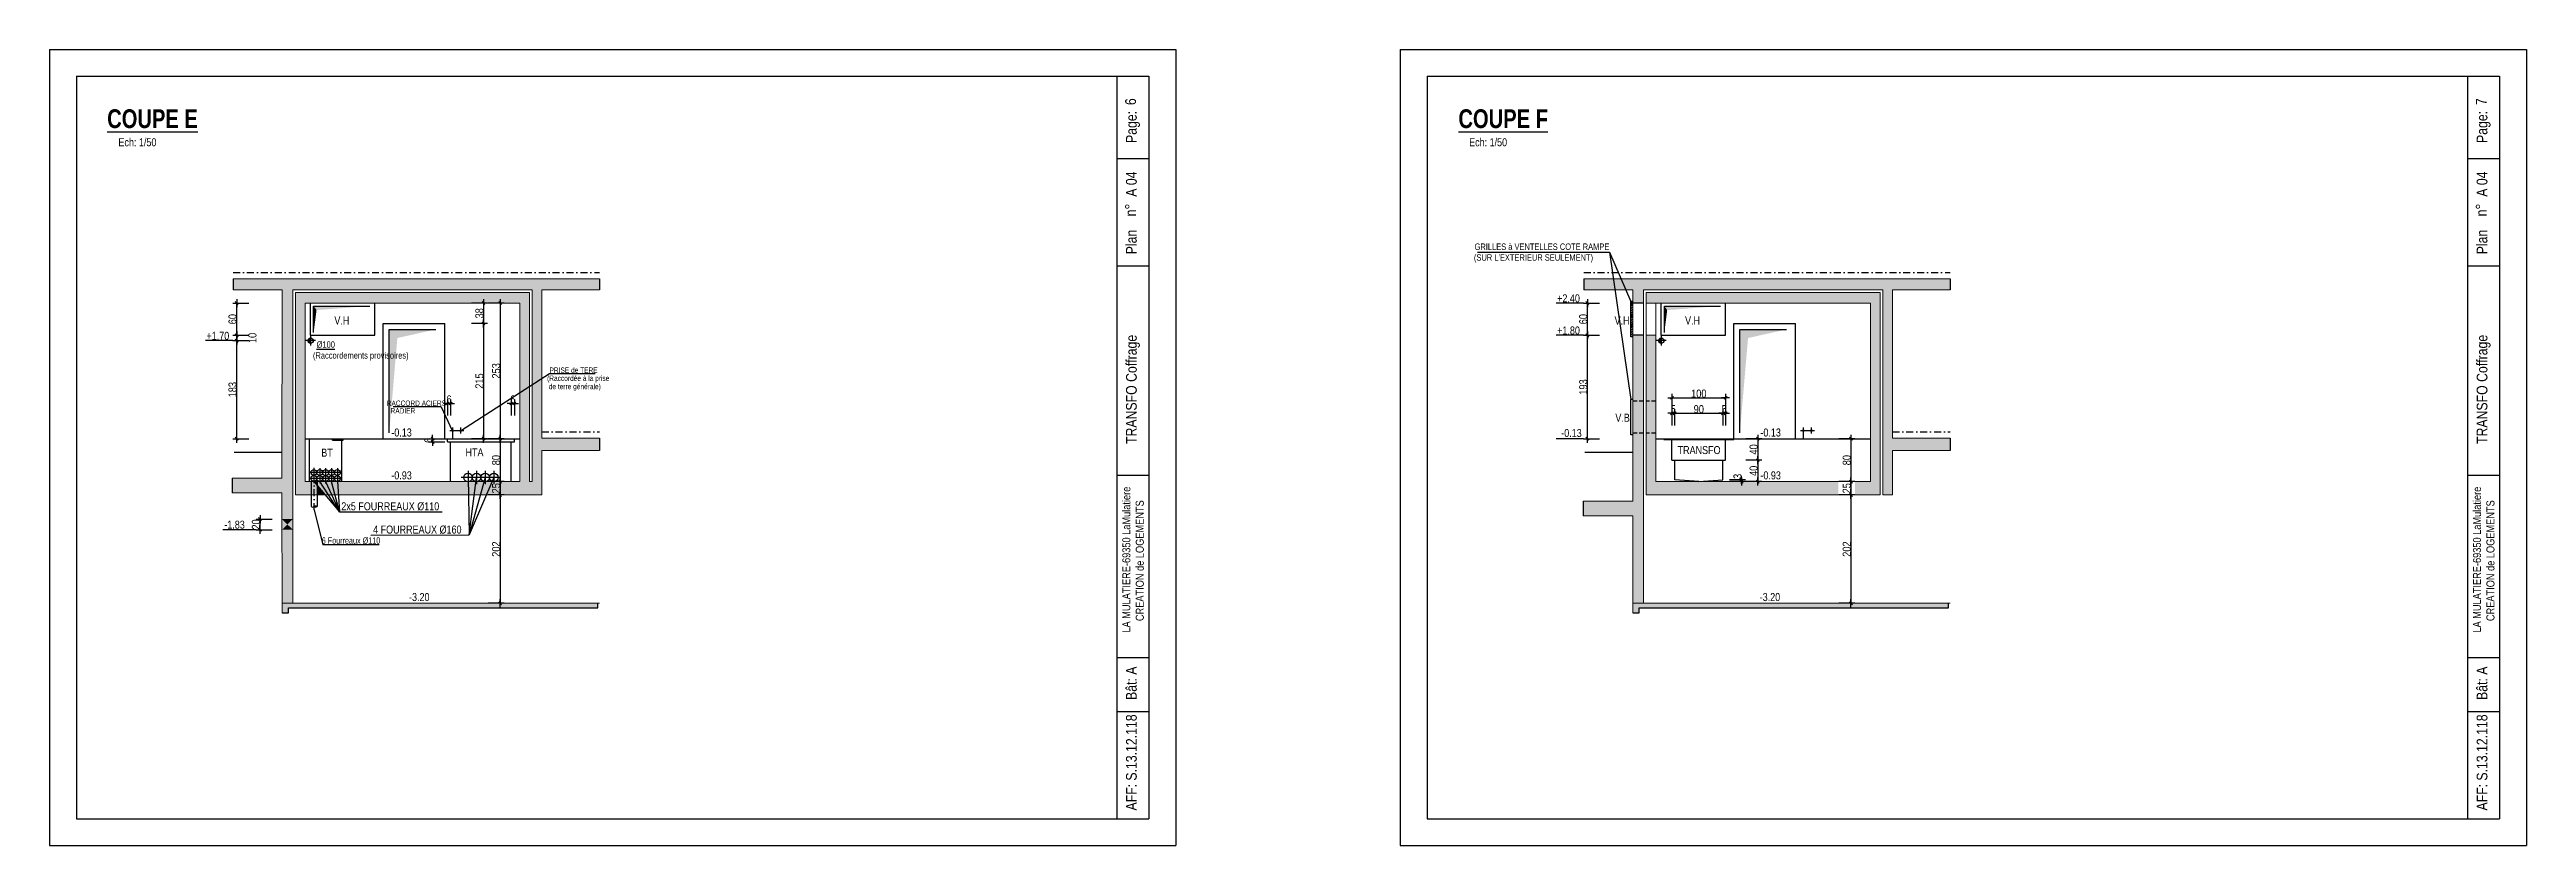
# Model space of a CAD drawing. Header units: centimetres. Extents: x 21705 to 42035, y -33238 to -31753.
# Drawn here: x 37416 to 42035, y -33238 to -31753 of the extents above; entities that cross this region are included whole.
import ezdxf
from ezdxf.enums import TextEntityAlignment as Align

# ---------------------------------------------------------------- set-up
doc = ezdxf.new("R2010")
doc.units = ezdxf.units.CM
doc.header["$LTSCALE"] = 25.4
doc.header["$PDMODE"] = 1
doc.header["$PDSIZE"] = -2
doc.linetypes.add('CACHE', pattern=[9.525, 6.35, -3.175])
doc.linetypes.add('TIRETPTX2', pattern=[50.8, 25.4, -12.7, 0, -12.7])
for name, color, linetype in [('01_cote_gen', 4, 'Continuous'), ('01_fenetres', 171, 'Continuous'), ('01_linteaux', 2, 'Continuous'), ('01_poch_BN', 9, 'Continuous'), ('01_poch_murs', 253, 'Continuous'), ('01_resv', 32, 'Continuous'), ('01_texte', 230, 'Continuous'), ('AA_COTES', 2, 'Continuous')]:
    doc.layers.add(name, color=color, linetype=linetype)
doc.layers.add('01_murs_coup', color=5, linetype='Continuous', lineweight=60)
doc.styles.add('impact', font='impact.ttf')
doc.styles.add('MATTE_TXT', font='arial.ttf')
doc.styles.add('STYLE2', font='ARIALN.TTF')
doc.dimstyles.new('JB50', dxfattribs={"dimscale": 0.1, "dimtxt": 150, "dimasz": 15, "dimexe": 0.1, "dimexo": 0.1, "dimgap": 0.09, "dimtad": 1, "dimdec": 1, "dimdsep": 46, "dimtxsty": 'STYLE2', "dimblk1": 'BOND_G', "dimblk2": 'BOND_D', "dimsah": 1, "dimcen": 1.5, "dimdle": 0.01, "dimse1": 1, "dimse2": 1, "dimclrd": 4, "dimclre": 2, "dimclrt": 6, "dimazin": 2, "dimtfac": 2.333333, "dimtdec": 1, "dimtix": 1, "dimtmove": 2, "dimatfit": 3, "dimldrblk": 'BOND_G', "dimfxl": 1, "dimtolj": 1, "dimtzin": 0, "dimarcsym": 0})

msp = doc.modelspace()

# ---------------------------------------------------------------- texts
at = {"layer": '01_texte', "style": 'impact'}
for s, p in [('%%UCOUPE E', (37608.41, -31909.86)), ('%%UCOUPE F', (40126.85, -31909.86))]:
    msp.add_text(s, height=35, dxfattribs=at).set_placement(p, align=Align.BOTTOM_CENTER)
at = {"layer": '01_texte', "style": 'STYLE2'}
for s, height, p in [('6', 20, (39442.12, -31856.56)), ('7', 20, (41960.56, -31856.56)), ('Page:', 20, (39443.56, -31927.24)), ('Page:', 20, (41962, -31927.24)), (' A 04', 20, (39443.56, -32033.88)), (' A 04', 20, (41962, -32033.88)), ('n%%D', 20, (39442.12, -32064.23)), ('n%%D', 20, (41960.56, -32064.23)), ('Plan', 20, (39443.56, -32134.91)), ('Plan', 20, (41962, -32134.91)), ('TRANSFO Coffrage', 20, (39443.56, -32488.78)), ('TRANSFO Coffrage', 20, (41962, -32488.78)), ('LA MULATIERE-69350 LaMulatiere', 15, (39431.7, -32840.63)), ('CREATION de LOGEMENTS', 15, (39456.7, -32819.14)), ('LA MULATIERE-69350 LaMulatiere', 15, (41950.13, -32840.63)), ('CREATION de LOGEMENTS', 15, (41975.13, -32819.14)), ('Bât: A', 20, (39443.56, -32966.36)), ('Bât: A', 20, (41962, -32966.36)), ('S.13.12.118', 20, (39443.56, -33116.86)), ('S.13.12.118', 20, (41962, -33116.86)), ('AFF:', 20, (39443.56, -33172.53)), ('AFF:', 20, (41962, -33172.53))]:
    msp.add_text(s, height=height, rotation=90, dxfattribs=at).set_placement(p)
at = {"layer": '01_texte', "style": 'MATTE_TXT'}
for s, height, width, p in [('Ech: 1/50', 15, 0.8, (37580.27, -31937.88)), ('Ech: 1/50', 15, 0.8, (40098.71, -31937.88)), ("(SUR L'EXTERIEUR SEULEMENT)", 12, 0.8, (40183.38, -32150.43)), ('GRILLES à VENTELLES COTE RAMPE', 12, 0.8, (40199.14, -32130.29)), ('+2.40', 15, 0.8, (40248.74, -32229)), ('+1.70', 15, 0.8, (37730.3, -32299)), ('V.H', 15, 0.8, (37961.52, -32270.36)), ('+1.80', 15, 0.8, (40248.74, -32289)), ('V.H', 15, 0.8, (40348.51, -32270.36)), ('V.H', 15, 0.8, (40479.96, -32270.36)), ('(Raccordements provisoires)', 12, 0.8, (37996.77, -32333.12)), (' %%U%%C100', 12, 0.8, (37929.51, -32312.88)), ('(Raccordée à la prise', 10, 0.7, (38402.2, -32374.08)), ('PRISE de TERE', 10, 0.7, (38393.55, -32359.06)), ('RACCORD ACIERS ', 10, 0.7, (38102.16, -32420.69)), ('de terre générale)', 10, 0.7, (38395.82, -32389.55)), ('-0.13', 15, 0.8, (38072.78, -32479.32)), ('RADIER', 10, 0.7, (38075.34, -32434.85)), ('-0.13', 15, 0.8, (40254.2, -32480.31)), ('V.B', 15, 0.8, (40349.52, -32451.81)), ('-0.13', 15, 0.8, (40625.55, -32479.32)), ('BT', 15, 0.8, (37933.77, -32516.98)), ('HTA', 15, 0.8, (38208.73, -32516.37)), ('TRANSFO', 15, 0.8, (40492.11, -32512.1)), ('-0.93', 15, 0.8, (38072.78, -32559.32)), ('-0.93', 15, 0.8, (40625.55, -32559.32)), ('2x5 FOURREAUX %%C110', 15, 0.8, (38051.75, -32617.03)), ('-1.83', 15, 0.8, (37761.37, -32651.22)), ('4 FOURREAUX %%C160', 15, 0.8, (38102.2, -32660.41)), (' 6 Fourreaux %%C110 ', 12, 0.7, (37978.54, -32678.55)), ('-3.20', 15, 0.8, (38105.83, -32786.32)), ('-3.20', 15, 0.8, (40624.26, -32786.32))]:
    msp.add_text(s, height=height, dxfattribs=dict(at, width=width)).set_placement(p, align=Align.BOTTOM_CENTER)

# ---------------------------------------------------------------- blocks, each defined once
blk = doc.blocks.new('BOND_G')
at = {"layer": 'AA_COTES', "color": 0}
for p, q in [((5, 0), (-5, 0)), ((1.8, 1.8), (-1.8, -1.8)), ((0, -5), (0, 15))]:
    blk.add_line(p, q, dxfattribs=at)
blk = doc.blocks.new('BOND_D')
at = {"layer": 'AA_COTES', "color": 0}
for p, q in [((5, 0), (-5, 0)), ((-1.8, -1.8), (1.8, 1.8)), ((0, 5), (0, -15))]:
    blk.add_line(p, q, dxfattribs=at)
blk = doc.blocks.new('*D296')
at = {"layer": '01_cote_gen', "color": 4, "lineweight": -2, "ltscale": 3, "transparency": 16777216}
blk.add_line((37765.4, -32284.4), (37765.4, -32227.4), dxfattribs=at)
at = {"layer": 'Defpoints', "color": 0, "ltscale": 3, "transparency": 16777216}
for p in [(37765.4, -32225.9), (37903.2, -32225.9), (37903.2, -32285.9)]:
    blk.add_point(p, dxfattribs=at)
at = {"layer": '01_cote_gen', "color": 4, "lineweight": -2, "ltscale": 3, "transparency": 16777216, "xscale": 1.5, "yscale": 1.5, "zscale": 1.5}
for name, p, rotation in [('BOND_D', (37765.4, -32225.9), 90), ('BOND_G', (37765.4, -32285.9), 270)]:
    blk.add_blockref(name, p, dxfattribs=dict(at, rotation=rotation))
at = {"layer": '01_cote_gen', "color": 6, "ltscale": 3, "transparency": 16777216, "insert": (37757.7, -32255.9), "char_height": 15, "attachment_point": 5, "rotation": 90, "style": 'STYLE2'}
blk.add_mtext('\\A1;60', dxfattribs=at)
blk = doc.blocks.new('*D252')
at = {"layer": '01_cote_gen', "color": 4, "lineweight": -2, "ltscale": 3, "transparency": 16777216}
blk.add_line((38225.6, -32227.4), (38225.6, -32262.4), dxfattribs=at)
at = {"layer": 'Defpoints', "color": 0, "ltscale": 3, "transparency": 16777216}
for p in [(38215.3, -32225.9), (38172.6, -32263.9), (38225.6, -32263.9)]:
    blk.add_point(p, dxfattribs=at)
at = {"layer": '01_cote_gen', "color": 4, "lineweight": -2, "ltscale": 3, "transparency": 16777216, "xscale": 1.5, "yscale": 1.5, "zscale": 1.5}
for name, p, rotation in [('BOND_G', (38225.6, -32225.9), 90), ('BOND_D', (38225.6, -32263.9), 270)]:
    blk.add_blockref(name, p, dxfattribs=dict(at, rotation=rotation))
at = {"layer": '01_cote_gen', "color": 6, "ltscale": 3, "transparency": 16777216, "insert": (38218, -32244.9), "char_height": 15, "attachment_point": 5, "rotation": 90, "style": 'STYLE2'}
blk.add_mtext('\\A1;38', dxfattribs=at)
blk = doc.blocks.new('*D253')
at = {"layer": '01_cote_gen', "color": 4, "lineweight": -2, "ltscale": 3, "transparency": 16777216}
blk.add_line((38225.6, -32265.4), (38225.6, -32477.4), dxfattribs=at)
at = {"layer": 'Defpoints', "color": 0, "ltscale": 3, "transparency": 16777216}
for p in [(38203.1, -32263.9), (38203.1, -32478.9), (38225.6, -32478.9)]:
    blk.add_point(p, dxfattribs=at)
at = {"layer": '01_cote_gen', "color": 4, "lineweight": -2, "ltscale": 3, "transparency": 16777216, "xscale": 1.5, "yscale": 1.5, "zscale": 1.5}
for name, p, rotation in [('BOND_G', (38225.6, -32263.9), 90), ('BOND_D', (38225.6, -32478.9), 270)]:
    blk.add_blockref(name, p, dxfattribs=dict(at, rotation=rotation))
at = {"layer": '01_cote_gen', "color": 6, "ltscale": 3, "transparency": 16777216, "insert": (38218, -32371.4), "char_height": 15, "attachment_point": 5, "rotation": 90, "style": 'STYLE2'}
blk.add_mtext('\\A1;215', dxfattribs=at)
blk = doc.blocks.new('*D254')
at = {"layer": '01_cote_gen', "color": 4, "lineweight": -2, "ltscale": 3, "transparency": 16777216}
blk.add_line((38256.7, -32227.4), (38256.7, -32477.4), dxfattribs=at)
at = {"layer": 'Defpoints', "color": 0, "ltscale": 3, "transparency": 16777216}
for p in [(38260.6, -32225.9), (38256.7, -32478.9), (38260.6, -32478.9)]:
    blk.add_point(p, dxfattribs=at)
at = {"layer": '01_cote_gen', "color": 4, "lineweight": -2, "ltscale": 3, "transparency": 16777216, "xscale": 1.5, "yscale": 1.5, "zscale": 1.5}
for name, p, rotation in [('BOND_G', (38256.7, -32225.9), 90), ('BOND_D', (38256.7, -32478.9), 270)]:
    blk.add_blockref(name, p, dxfattribs=dict(at, rotation=rotation))
at = {"layer": '01_cote_gen', "color": 6, "ltscale": 3, "transparency": 16777216, "insert": (38249.1, -32352.4), "char_height": 15, "attachment_point": 5, "rotation": 90, "style": 'STYLE2'}
blk.add_mtext('\\A1;253', dxfattribs=at)
blk = doc.blocks.new('*D297')
at = {"layer": '01_cote_gen', "color": 4, "lineweight": -2, "ltscale": 3, "transparency": 16777216}
blk.add_line((38256.7, -32480.4), (38256.7, -32557.4), dxfattribs=at)
at = {"layer": 'Defpoints', "color": 0, "ltscale": 3, "transparency": 16777216}
for p in [(38270.9, -32478.9), (38256.7, -32558.9), (38267.9, -32558.9)]:
    blk.add_point(p, dxfattribs=at)
at = {"layer": '01_cote_gen', "color": 4, "lineweight": -2, "ltscale": 3, "transparency": 16777216, "xscale": 1.5, "yscale": 1.5, "zscale": 1.5}
for name, p, rotation in [('BOND_G', (38256.7, -32478.9), 90), ('BOND_D', (38256.7, -32558.9), 270)]:
    blk.add_blockref(name, p, dxfattribs=dict(at, rotation=rotation))
at = {"layer": '01_cote_gen', "color": 6, "ltscale": 3, "transparency": 16777216, "insert": (38249.1, -32518.9), "char_height": 15, "attachment_point": 5, "rotation": 90, "style": 'STYLE2'}
blk.add_mtext('\\A1;80', dxfattribs=at)
blk = doc.blocks.new('*D298')
at = {"layer": '01_cote_gen', "color": 4, "lineweight": -2, "ltscale": 3, "transparency": 16777216}
blk.add_line((38256.7, -32560.4), (38256.7, -32582.4), dxfattribs=at)
at = {"layer": 'Defpoints', "color": 0, "ltscale": 3, "transparency": 16777216}
for p in [(38270, -32558.9), (38256.7, -32583.9), (38270, -32583.9)]:
    blk.add_point(p, dxfattribs=at)
at = {"layer": '01_cote_gen', "color": 4, "lineweight": -2, "ltscale": 3, "transparency": 16777216, "xscale": 1.5, "yscale": 1.5, "zscale": 1.5}
for name, p, rotation in [('BOND_G', (38256.7, -32558.9), 90), ('BOND_D', (38256.7, -32583.9), 270)]:
    blk.add_blockref(name, p, dxfattribs=dict(at, rotation=rotation))
at = {"layer": '01_cote_gen', "color": 6, "ltscale": 3, "transparency": 16777216, "insert": (38249.1, -32571.4), "char_height": 15, "attachment_point": 5, "rotation": 90, "style": 'STYLE2'}
blk.add_mtext('\\A1;25', dxfattribs=at)
blk = doc.blocks.new('*D299')
at = {"layer": '01_cote_gen', "color": 4, "lineweight": -2, "ltscale": 3, "transparency": 16777216}
blk.add_line((38256.7, -32585.4), (38256.7, -32784.4), dxfattribs=at)
at = {"layer": 'Defpoints', "color": 0, "ltscale": 3, "transparency": 16777216}
for p in [(38276.5, -32583.9), (38256.7, -32785.9), (38289.8, -32785.9)]:
    blk.add_point(p, dxfattribs=at)
at = {"layer": '01_cote_gen', "color": 4, "lineweight": -2, "ltscale": 3, "transparency": 16777216, "xscale": 1.5, "yscale": 1.5, "zscale": 1.5}
for name, p, rotation in [('BOND_G', (38256.7, -32583.9), 90), ('BOND_D', (38256.7, -32785.9), 270)]:
    blk.add_blockref(name, p, dxfattribs=dict(at, rotation=rotation))
at = {"layer": '01_cote_gen', "color": 6, "ltscale": 3, "transparency": 16777216, "insert": (38249.1, -32684.9), "char_height": 15, "attachment_point": 5, "rotation": 90, "style": 'STYLE2'}
blk.add_mtext('\\A1;202', dxfattribs=at)
blk = doc.blocks.new('*D305')
at = {"layer": '01_resv', "color": 4, "lineweight": -2, "ltscale": 3, "transparency": 16777216}
blk.add_line((37765.4, -32477.4), (37765.4, -32297.4), dxfattribs=at)
at = {"layer": 'Defpoints', "color": 0, "ltscale": 3, "transparency": 16777216}
for p in [(37765.4, -32295.9), (37912.4, -32295.9), (37917.6, -32478.9)]:
    blk.add_point(p, dxfattribs=at)
at = {"layer": '01_resv', "color": 4, "lineweight": -2, "ltscale": 3, "transparency": 16777216, "xscale": 1.5, "yscale": 1.5, "zscale": 1.5}
for name, p, rotation in [('BOND_D', (37765.4, -32295.9), 90), ('BOND_G', (37765.4, -32478.9), 270)]:
    blk.add_blockref(name, p, dxfattribs=dict(at, rotation=rotation))
at = {"layer": '01_resv', "color": 6, "ltscale": 3, "transparency": 16777216, "insert": (37757.7, -32387.4), "char_height": 15, "attachment_point": 5, "rotation": 90, "style": 'STYLE2'}
blk.add_mtext('\\A1;183', dxfattribs=at)
blk = doc.blocks.new('*D263')
at = {"layer": '01_resv', "color": 4, "lineweight": -2, "ltscale": 3, "transparency": 16777216}
blk.add_line((37765.4, -32294.4), (37765.4, -32287.4), dxfattribs=at)
at = {"layer": 'Defpoints', "color": 0, "ltscale": 3, "transparency": 16777216}
for p in [(37765.4, -32285.9), (37787.9, -32285.9), (37787.9, -32295.9)]:
    blk.add_point(p, dxfattribs=at)
at = {"layer": '01_resv', "color": 4, "lineweight": -2, "ltscale": 3, "transparency": 16777216, "xscale": 1.5, "yscale": 1.5, "zscale": 1.5}
for name, p, rotation in [('BOND_D', (37765.4, -32285.9), 90), ('BOND_G', (37765.4, -32295.9), 270)]:
    blk.add_blockref(name, p, dxfattribs=dict(at, rotation=rotation))
at = {"layer": '01_resv', "color": 6, "ltscale": 3, "transparency": 16777216, "insert": (37794.8, -32290.9), "char_height": 15, "attachment_point": 5, "rotation": 90, "style": 'STYLE2'}
blk.add_mtext('\\A1;10', dxfattribs=at)
blk = doc.blocks.new('*D348')
at = {"layer": '01_resv', "color": 4, "lineweight": -2, "ltscale": 0.5, "transparency": 16777216}
blk.add_line((37809, -32647.4), (37809, -32630.4), dxfattribs=at)
at = {"layer": 'Defpoints', "color": 0, "ltscale": 0.5, "transparency": 16777216}
for p in [(37809, -32628.9), (37870.2, -32628.9), (37870.2, -32648.9)]:
    blk.add_point(p, dxfattribs=at)
at = {"layer": '01_resv', "color": 4, "lineweight": -2, "ltscale": 0.5, "transparency": 16777216, "xscale": 1.5, "yscale": 1.5, "zscale": 1.5}
for name, p, rotation in [('BOND_D', (37809, -32628.9), 90), ('BOND_G', (37809, -32648.9), 270)]:
    blk.add_blockref(name, p, dxfattribs=dict(at, rotation=rotation))
at = {"layer": '01_resv', "color": 6, "ltscale": 0.5, "transparency": 16777216, "insert": (37801.3, -32638.9), "char_height": 15, "attachment_point": 5, "rotation": 90, "style": 'STYLE2'}
blk.add_mtext('\\A1;20', dxfattribs=at)
blk = doc.blocks.new('*D352')
at = {"layer": '01_poch_BN', "color": 4, "lineweight": -2, "ltscale": 0.5, "transparency": 16777216}
for p, q in [((38156.7, -32413.3), (38155.2, -32413.3)), ((38164.2, -32413.3), (38158.2, -32413.3)), ((38165.7, -32413.3), (38167.2, -32413.3))]:
    blk.add_line(p, q, dxfattribs=at)
at = {"layer": 'Defpoints', "color": 0, "ltscale": 0.5, "transparency": 16777216}
for p in [(38158.2, -32413.3), (38158.2, -32478.9), (38164.2, -32484.9)]:
    blk.add_point(p, dxfattribs=at)
at = {"layer": '01_poch_BN', "color": 4, "lineweight": -2, "ltscale": 0.5, "transparency": 16777216, "xscale": 1.5, "yscale": 1.5, "zscale": 1.5}
blk.add_blockref('BOND_D', (38158.2, -32413.3), dxfattribs=at)
at = {"layer": '01_poch_BN', "color": 4, "lineweight": -2, "ltscale": 0.5, "transparency": 16777216, "xscale": 1.5, "yscale": 1.5, "zscale": 1.5, "rotation": 180}
blk.add_blockref('BOND_G', (38164.2, -32413.3), dxfattribs=at)
at = {"layer": '01_poch_BN', "color": 6, "ltscale": 0.5, "transparency": 16777216, "insert": (38161.2, -32405.7), "char_height": 15, "attachment_point": 5, "style": 'STYLE2'}
blk.add_mtext('\\A1;6', dxfattribs=at)
blk = doc.blocks.new('*D353')
at = {"layer": '01_poch_BN', "color": 4, "lineweight": -2, "ltscale": 0.5, "transparency": 16777216}
for p, q in [((38275.7, -32413.3), (38274.2, -32413.3)), ((38283.2, -32413.3), (38277.2, -32413.3)), ((38284.7, -32413.3), (38286.2, -32413.3))]:
    blk.add_line(p, q, dxfattribs=at)
at = {"layer": 'Defpoints', "color": 0, "ltscale": 0.5, "transparency": 16777216}
for p in [(38277.2, -32413.3), (38277.2, -32484.9), (38283.2, -32478.9)]:
    blk.add_point(p, dxfattribs=at)
at = {"layer": '01_poch_BN', "color": 4, "lineweight": -2, "ltscale": 0.5, "transparency": 16777216, "xscale": 1.5, "yscale": 1.5, "zscale": 1.5}
blk.add_blockref('BOND_D', (38277.2, -32413.3), dxfattribs=at)
at = {"layer": '01_poch_BN', "color": 4, "lineweight": -2, "ltscale": 0.5, "transparency": 16777216, "xscale": 1.5, "yscale": 1.5, "zscale": 1.5, "rotation": 180}
blk.add_blockref('BOND_G', (38283.2, -32413.3), dxfattribs=at)
at = {"layer": '01_poch_BN', "color": 6, "ltscale": 0.5, "transparency": 16777216, "insert": (38280.2, -32405.7), "char_height": 15, "attachment_point": 5, "style": 'STYLE2'}
blk.add_mtext('\\A1;6', dxfattribs=at)
blk = doc.blocks.new('*D354')
at = {"layer": '01_poch_BN', "color": 4, "lineweight": -2, "ltscale": 0.5, "transparency": 16777216}
for p, q in [((38130.7, -32477.4), (38130.7, -32475.9)), ((38130.7, -32478.9), (38130.7, -32484.9)), ((38130.7, -32486.4), (38130.7, -32487.9))]:
    blk.add_line(p, q, dxfattribs=at)
at = {"layer": 'Defpoints', "color": 0, "ltscale": 0.5, "transparency": 16777216}
for p in [(38130.7, -32484.9), (38158.2, -32478.9), (38158.2, -32484.9)]:
    blk.add_point(p, dxfattribs=at)
at = {"layer": '01_poch_BN', "color": 4, "lineweight": -2, "ltscale": 0.5, "transparency": 16777216, "xscale": 1.5, "yscale": 1.5, "zscale": 1.5}
for name, p, rotation in [('BOND_G', (38130.7, -32478.9), 270), ('BOND_D', (38130.7, -32484.9), 90)]:
    blk.add_blockref(name, p, dxfattribs=dict(at, rotation=rotation))
at = {"layer": '01_poch_BN', "color": 6, "ltscale": 0.5, "transparency": 16777216, "insert": (38123, -32481.9), "char_height": 15, "attachment_point": 5, "rotation": 90, "style": 'STYLE2'}
blk.add_mtext('\\A1;6', dxfattribs=at)
blk = doc.blocks.new('*D308')
at = {"layer": '01_cote_gen', "color": 4, "lineweight": -2, "ltscale": 3, "transparency": 16777216}
blk.add_line((40283.9, -32284.4), (40283.9, -32227.4), dxfattribs=at)
at = {"layer": 'Defpoints', "color": 0, "ltscale": 3, "transparency": 16777216}
for p in [(40283.9, -32225.9), (40421.6, -32225.9), (40421.6, -32285.9)]:
    blk.add_point(p, dxfattribs=at)
at = {"layer": '01_cote_gen', "color": 4, "lineweight": -2, "ltscale": 3, "transparency": 16777216, "xscale": 1.5, "yscale": 1.5, "zscale": 1.5}
for name, p, rotation in [('BOND_D', (40283.9, -32225.9), 90), ('BOND_G', (40283.9, -32285.9), 270)]:
    blk.add_blockref(name, p, dxfattribs=dict(at, rotation=rotation))
at = {"layer": '01_cote_gen', "color": 6, "ltscale": 3, "transparency": 16777216, "insert": (40276.2, -32255.9), "char_height": 15, "attachment_point": 5, "rotation": 90, "style": 'STYLE2'}
blk.add_mtext('\\A1;60', dxfattribs=at)
blk = doc.blocks.new('*D309')
at = {"layer": '01_cote_gen', "color": 4, "lineweight": -2, "ltscale": 3, "transparency": 16777216}
blk.add_line((40775.2, -32480.4), (40775.2, -32557.4), dxfattribs=at)
at = {"layer": 'Defpoints', "color": 0, "ltscale": 3, "transparency": 16777216}
for p in [(40789.4, -32478.9), (40775.2, -32558.9), (40789.4, -32558.9)]:
    blk.add_point(p, dxfattribs=at)
at = {"layer": '01_cote_gen', "color": 4, "lineweight": -2, "ltscale": 3, "transparency": 16777216, "xscale": 1.5, "yscale": 1.5, "zscale": 1.5}
for name, p, rotation in [('BOND_G', (40775.2, -32478.9), 90), ('BOND_D', (40775.2, -32558.9), 270)]:
    blk.add_blockref(name, p, dxfattribs=dict(at, rotation=rotation))
at = {"layer": '01_cote_gen', "color": 6, "ltscale": 3, "transparency": 16777216, "insert": (40767.5, -32518.9), "char_height": 15, "attachment_point": 5, "rotation": 90, "style": 'STYLE2'}
blk.add_mtext('\\A1;80', dxfattribs=at)
blk = doc.blocks.new('*D310')
at = {"layer": '01_cote_gen', "color": 4, "lineweight": -2, "ltscale": 3, "transparency": 16777216}
blk.add_line((40775.2, -32560.4), (40775.2, -32582.4), dxfattribs=at)
at = {"layer": 'Defpoints', "color": 0, "ltscale": 3, "transparency": 16777216}
for p in [(40791.4, -32558.9), (40775.2, -32583.9), (40791.4, -32583.9)]:
    blk.add_point(p, dxfattribs=at)
at = {"layer": '01_cote_gen', "color": 4, "lineweight": -2, "ltscale": 3, "transparency": 16777216, "xscale": 1.5, "yscale": 1.5, "zscale": 1.5}
for name, p, rotation in [('BOND_G', (40775.2, -32558.9), 90), ('BOND_D', (40775.2, -32583.9), 270)]:
    blk.add_blockref(name, p, dxfattribs=dict(at, rotation=rotation))
at = {"layer": '01_cote_gen', "color": 6, "ltscale": 3, "transparency": 16777216, "insert": (40767.5, -32571.4), "char_height": 15, "attachment_point": 5, "rotation": 90, "style": 'STYLE2'}
blk.add_mtext('\\A1;25', dxfattribs=at)
blk = doc.blocks.new('*D311')
at = {"layer": '01_cote_gen', "color": 4, "lineweight": -2, "ltscale": 3, "transparency": 16777216}
blk.add_line((40775.2, -32585.4), (40775.2, -32784.4), dxfattribs=at)
at = {"layer": 'Defpoints', "color": 0, "ltscale": 3, "transparency": 16777216}
for p in [(40798, -32583.9), (40775.2, -32785.9), (40829.6, -32785.9)]:
    blk.add_point(p, dxfattribs=at)
at = {"layer": '01_cote_gen', "color": 4, "lineweight": -2, "ltscale": 3, "transparency": 16777216, "xscale": 1.5, "yscale": 1.5, "zscale": 1.5}
for name, p, rotation in [('BOND_G', (40775.2, -32583.9), 90), ('BOND_D', (40775.2, -32785.9), 270)]:
    blk.add_blockref(name, p, dxfattribs=dict(at, rotation=rotation))
at = {"layer": '01_cote_gen', "color": 6, "ltscale": 3, "transparency": 16777216, "insert": (40767.5, -32684.9), "char_height": 15, "attachment_point": 5, "rotation": 90, "style": 'STYLE2'}
blk.add_mtext('\\A1;202', dxfattribs=at)
blk = doc.blocks.new('*D312')
at = {"layer": '01_resv', "color": 4, "lineweight": -2, "ltscale": 3, "transparency": 16777216}
blk.add_line((40283.9, -32477.4), (40283.9, -32287.4), dxfattribs=at)
at = {"layer": 'Defpoints', "color": 0, "ltscale": 3, "transparency": 16777216}
for p in [(40283.9, -32285.9), (40411.6, -32285.9), (40411.6, -32478.9)]:
    blk.add_point(p, dxfattribs=at)
at = {"layer": '01_resv', "color": 4, "lineweight": -2, "ltscale": 3, "transparency": 16777216, "xscale": 1.5, "yscale": 1.5, "zscale": 1.5}
for name, p, rotation in [('BOND_D', (40283.9, -32285.9), 90), ('BOND_G', (40283.9, -32478.9), 270)]:
    blk.add_blockref(name, p, dxfattribs=dict(at, rotation=rotation))
at = {"layer": '01_resv', "color": 6, "ltscale": 3, "transparency": 16777216, "insert": (40276.2, -32382.4), "char_height": 15, "attachment_point": 5, "rotation": 90, "style": 'STYLE2'}
blk.add_mtext('\\A1;193', dxfattribs=at)
blk = doc.blocks.new('*D366')
at = {"layer": '01_poch_BN', "color": 4, "lineweight": -2, "ltscale": 0.5, "transparency": 16777216}
for p, q in [((40571.4, -32554.4), (40571.4, -32552.9)), ((40571.4, -32558.9), (40571.4, -32555.9)), ((40571.4, -32560.4), (40571.4, -32561.9))]:
    blk.add_line(p, q, dxfattribs=at)
at = {"layer": 'Defpoints', "color": 0, "ltscale": 0.5, "transparency": 16777216}
for p in [(40536.3, -32558.9), (40536.6, -32555.9), (40571.4, -32555.9)]:
    blk.add_point(p, dxfattribs=at)
at = {"layer": '01_poch_BN', "color": 4, "lineweight": -2, "ltscale": 0.5, "transparency": 16777216, "xscale": 1.5, "yscale": 1.5, "zscale": 1.5}
for name, p, rotation in [('BOND_D', (40571.4, -32555.9), 270), ('BOND_G', (40571.4, -32558.9), 90)]:
    blk.add_blockref(name, p, dxfattribs=dict(at, rotation=rotation))
at = {"layer": '01_poch_BN', "color": 6, "ltscale": 0.5, "transparency": 16777216, "insert": (40563.8, -32549.2), "char_height": 15, "attachment_point": 5, "rotation": 90, "style": 'STYLE2'}
blk.add_mtext('\\A1;3', dxfattribs=at)
blk = doc.blocks.new('*D367')
at = {"layer": '01_poch_BN', "color": 4, "lineweight": -2, "ltscale": 0.5, "transparency": 16777216}
blk.add_line((40601.6, -32520.4), (40601.6, -32557.4), dxfattribs=at)
at = {"layer": 'Defpoints', "color": 0, "ltscale": 0.5, "transparency": 16777216}
for p in [(40541.6, -32518.9), (40543.5, -32558.9), (40601.6, -32558.9)]:
    blk.add_point(p, dxfattribs=at)
at = {"layer": '01_poch_BN', "color": 4, "lineweight": -2, "ltscale": 0.5, "transparency": 16777216, "xscale": 1.5, "yscale": 1.5, "zscale": 1.5}
for name, p, rotation in [('BOND_G', (40601.6, -32518.9), 90), ('BOND_D', (40601.6, -32558.9), 270)]:
    blk.add_blockref(name, p, dxfattribs=dict(at, rotation=rotation))
at = {"layer": '01_poch_BN', "color": 6, "ltscale": 0.5, "transparency": 16777216, "insert": (40593.9, -32538.9), "char_height": 15, "attachment_point": 5, "rotation": 90, "style": 'STYLE2'}
blk.add_mtext('\\A1;40', dxfattribs=at)
blk = doc.blocks.new('*D368')
at = {"layer": '01_poch_BN', "color": 4, "lineweight": -2, "ltscale": 0.5, "transparency": 16777216}
blk.add_line((40601.6, -32480.4), (40601.6, -32517.4), dxfattribs=at)
at = {"layer": 'Defpoints', "color": 0, "ltscale": 0.5, "transparency": 16777216}
for p in [(40592, -32478.9), (40589.9, -32518.9), (40601.6, -32518.9)]:
    blk.add_point(p, dxfattribs=at)
at = {"layer": '01_poch_BN', "color": 4, "lineweight": -2, "ltscale": 0.5, "transparency": 16777216, "xscale": 1.5, "yscale": 1.5, "zscale": 1.5}
for name, p, rotation in [('BOND_G', (40601.6, -32478.9), 90), ('BOND_D', (40601.6, -32518.9), 270)]:
    blk.add_blockref(name, p, dxfattribs=dict(at, rotation=rotation))
at = {"layer": '01_poch_BN', "color": 6, "ltscale": 0.5, "transparency": 16777216, "insert": (40593.9, -32498.9), "char_height": 15, "attachment_point": 5, "rotation": 90, "style": 'STYLE2'}
blk.add_mtext('\\A1;40', dxfattribs=at)
blk = doc.blocks.new('*D369')
at = {"layer": '01_poch_BN', "color": 4, "lineweight": -2, "ltscale": 0.5, "transparency": 16777216}
blk.add_line((40443.1, -32402.6), (40540.1, -32402.6), dxfattribs=at)
at = {"layer": 'Defpoints', "color": 0, "ltscale": 0.5, "transparency": 16777216}
for p in [(40541.6, -32402.6), (40441.6, -32478.9), (40541.6, -32478.9)]:
    blk.add_point(p, dxfattribs=at)
at = {"layer": '01_poch_BN', "color": 4, "lineweight": -2, "ltscale": 0.5, "transparency": 16777216, "xscale": 1.5, "yscale": 1.5, "zscale": 1.5, "rotation": 180}
blk.add_blockref('BOND_G', (40441.6, -32402.6), dxfattribs=at)
at = {"layer": '01_poch_BN', "color": 4, "lineweight": -2, "ltscale": 0.5, "transparency": 16777216, "xscale": 1.5, "yscale": 1.5, "zscale": 1.5}
blk.add_blockref('BOND_D', (40541.6, -32402.6), dxfattribs=at)
at = {"layer": '01_poch_BN', "color": 6, "ltscale": 0.5, "transparency": 16777216, "insert": (40491.6, -32394.9), "char_height": 15, "attachment_point": 5, "style": 'STYLE2'}
blk.add_mtext('\\A1;100', dxfattribs=at)
blk = doc.blocks.new('*D370')
at = {"layer": '01_poch_BN', "color": 4, "lineweight": -2, "ltscale": 0.5, "transparency": 16777216}
for p, q in [((40440.1, -32431.5), (40438.6, -32431.5)), ((40446.6, -32431.5), (40441.6, -32431.5)), ((40448.1, -32431.5), (40449.6, -32431.5))]:
    blk.add_line(p, q, dxfattribs=at)
at = {"layer": 'Defpoints', "color": 0, "ltscale": 0.5, "transparency": 16777216}
for p in [(40441.6, -32431.5), (40441.6, -32518.9), (40446.6, -32537.4)]:
    blk.add_point(p, dxfattribs=at)
at = {"layer": '01_poch_BN', "color": 4, "lineweight": -2, "ltscale": 0.5, "transparency": 16777216, "xscale": 1.5, "yscale": 1.5, "zscale": 1.5}
blk.add_blockref('BOND_D', (40441.6, -32431.5), dxfattribs=at)
at = {"layer": '01_poch_BN', "color": 4, "lineweight": -2, "ltscale": 0.5, "transparency": 16777216, "xscale": 1.5, "yscale": 1.5, "zscale": 1.5, "rotation": 180}
blk.add_blockref('BOND_G', (40446.6, -32431.5), dxfattribs=at)
at = {"layer": '01_poch_BN', "color": 6, "ltscale": 0.5, "transparency": 16777216, "insert": (40444.1, -32423.9), "char_height": 15, "attachment_point": 5, "style": 'STYLE2'}
blk.add_mtext('\\A1;5', dxfattribs=at)
blk = doc.blocks.new('*D371')
at = {"layer": '01_poch_BN', "color": 4, "lineweight": -2, "ltscale": 0.5, "transparency": 16777216}
blk.add_line((40448.1, -32431.5), (40535.1, -32431.5), dxfattribs=at)
at = {"layer": 'Defpoints', "color": 0, "ltscale": 0.5, "transparency": 16777216}
for p in [(40446.6, -32439), (40536.6, -32431.5), (40536.6, -32537.4)]:
    blk.add_point(p, dxfattribs=at)
at = {"layer": '01_poch_BN', "color": 4, "lineweight": -2, "ltscale": 0.5, "transparency": 16777216, "xscale": 1.5, "yscale": 1.5, "zscale": 1.5, "rotation": 180}
blk.add_blockref('BOND_G', (40446.6, -32431.5), dxfattribs=at)
at = {"layer": '01_poch_BN', "color": 4, "lineweight": -2, "ltscale": 0.5, "transparency": 16777216, "xscale": 1.5, "yscale": 1.5, "zscale": 1.5}
blk.add_blockref('BOND_D', (40536.6, -32431.5), dxfattribs=at)
at = {"layer": '01_poch_BN', "color": 6, "ltscale": 0.5, "transparency": 16777216, "insert": (40491.6, -32423.9), "char_height": 15, "attachment_point": 5, "style": 'STYLE2'}
blk.add_mtext('\\A1;90', dxfattribs=at)
blk = doc.blocks.new('*D372')
at = {"layer": '01_poch_BN', "color": 4, "lineweight": -2, "ltscale": 0.5, "transparency": 16777216}
for p, q in [((40535.1, -32431.5), (40533.6, -32431.5)), ((40541.6, -32431.5), (40536.6, -32431.5)), ((40543.1, -32431.5), (40544.6, -32431.5))]:
    blk.add_line(p, q, dxfattribs=at)
at = {"layer": 'Defpoints', "color": 0, "ltscale": 0.5, "transparency": 16777216}
for p in [(40541.6, -32418.7), (40536.6, -32424), (40536.6, -32431.5)]:
    blk.add_point(p, dxfattribs=at)
at = {"layer": '01_poch_BN', "color": 4, "lineweight": -2, "ltscale": 0.5, "transparency": 16777216, "xscale": 1.5, "yscale": 1.5, "zscale": 1.5}
blk.add_blockref('BOND_D', (40536.6, -32431.5), dxfattribs=at)
at = {"layer": '01_poch_BN', "color": 4, "lineweight": -2, "ltscale": 0.5, "transparency": 16777216, "xscale": 1.5, "yscale": 1.5, "zscale": 1.5, "rotation": 180}
blk.add_blockref('BOND_G', (40541.6, -32431.5), dxfattribs=at)
at = {"layer": '01_poch_BN', "color": 6, "ltscale": 0.5, "transparency": 16777216, "insert": (40539.1, -32423.9), "char_height": 15, "attachment_point": 5, "style": 'STYLE2'}
blk.add_mtext('\\A1;5', dxfattribs=at)

# ---------------------------------------------------------------- dimensions: what is measured, and where the dimension line sits
at = {"layer": '01_cote_gen', "ltscale": 3}
for base, p1, p2, picture, middle in [((37765.41, -32225.87), (37903.18, -32285.87), (37903.18, -32225.87), '*D296', (37757.75, -32255.87)), ((38225.63, -32263.87), (38215.26, -32225.87), (38172.62, -32263.87), '*D252', (38217.96, -32244.87)), ((38256.74, -32478.87), (38260.63, -32225.87), (38260.63, -32478.87), '*D254', (38249.07, -32352.37)), ((40283.85, -32225.87), (40421.62, -32285.87), (40421.62, -32225.87), '*D308', (40276.18, -32255.87)), ((38225.63, -32478.87), (38203.13, -32263.87), (38203.13, -32478.87), '*D253', (38217.96, -32371.37)), ((38256.74, -32558.87), (38270.94, -32478.87), (38267.94, -32558.87), '*D297', (38249.07, -32518.87)), ((40775.18, -32558.87), (40789.37, -32478.87), (40789.37, -32558.87), '*D309', (40767.51, -32518.87)), ((38256.74, -32583.87), (38270, -32558.87), (38270, -32583.87), '*D298', (38249.07, -32571.37)), ((40775.18, -32583.87), (40791.44, -32558.87), (40791.44, -32583.87), '*D310', (40767.51, -32571.37)), ((38256.74, -32785.87), (38276.54, -32583.87), (38289.79, -32785.87), '*D299', (38249.07, -32684.87)), ((40775.18, -32785.87), (40797.98, -32583.87), (40829.55, -32785.87), '*D311', (40767.51, -32684.87))]:
    dim = msp.add_linear_dim(base=base, p1=p1, p2=p2, angle=90, dimstyle='JB50', dxfattribs=at)
    dim.commit()
    dim.dimension.update_dxf_attribs({"geometry": picture, "text_midpoint": middle})
at = {"layer": '01_poch_BN', "ltscale": 0.5}
for base, p1, p2, picture, middle in [((38158.18, -32413.32), (38164.18, -32484.87), (38158.18, -32478.87), '*D352', (38161.18, -32405.66)), ((38277.18, -32413.32), (38283.18, -32478.87), (38277.18, -32484.87), '*D353', (38280.18, -32405.66)), ((40541.62, -32402.58), (40441.62, -32478.87), (40541.62, -32478.87), '*D369', (40491.62, -32394.91)), ((40441.62, -32431.54), (40446.62, -32537.37), (40441.62, -32518.87), '*D370', (40444.12, -32423.9)), ((40536.62, -32431.54), (40446.62, -32439.04), (40536.62, -32537.37), '*D371', (40491.62, -32423.87)), ((40536.62, -32431.54), (40541.62, -32418.67), (40536.62, -32424.04), '*D372', (40539.12, -32423.9))]:
    dim = msp.add_linear_dim(base=base, p1=p1, p2=p2, dimstyle='JB50', dxfattribs=at)
    dim.commit()
    dim.dimension.update_dxf_attribs({"geometry": picture, "text_midpoint": middle})
for base, p1, p2, picture, middle in [((38130.67, -32484.87), (38158.18, -32478.87), (38158.18, -32484.87), '*D354', (38123, -32481.87)), ((40601.62, -32558.87), (40541.62, -32518.87), (40543.5, -32558.87), '*D367', (40593.95, -32538.87)), ((40601.62, -32518.87), (40591.96, -32478.87), (40589.92, -32518.87), '*D368', (40593.95, -32498.87))]:
    dim = msp.add_linear_dim(base=base, p1=p1, p2=p2, angle=90, dimstyle='JB50', dxfattribs=at)
    dim.commit()
    dim.dimension.update_dxf_attribs({"geometry": picture, "text_midpoint": middle})
dim = msp.add_linear_dim(base=(40571.45, -32555.87), p1=(40536.34, -32558.87), p2=(40536.62, -32555.87), angle=90, dimstyle='JB50', dxfattribs=at)
dim.commit()
dim.dimension.update_dxf_attribs({"geometry": '*D366', "text_midpoint": (40563.78, -32549.2), "dimtype": 160})
at = {"layer": '01_resv', "ltscale": 3}
dim = msp.add_linear_dim(base=(37765.41, -32285.87), p1=(37787.91, -32295.87), p2=(37787.91, -32285.87), angle=90, dimstyle='JB50', dxfattribs=at)
dim.commit()
dim.dimension.update_dxf_attribs({"geometry": '*D263', "text_midpoint": (37794.77, -32290.87), "dimtype": 160})
for base, p1, p2, picture, middle in [((40283.85, -32285.87), (40411.62, -32478.87), (40411.62, -32285.87), '*D312', (40276.18, -32382.37)), ((37765.41, -32295.87), (37917.62, -32478.87), (37912.38, -32295.87), '*D305', (37757.75, -32387.37))]:
    dim = msp.add_linear_dim(base=base, p1=p1, p2=p2, angle=90, dimstyle='JB50', dxfattribs=at)
    dim.commit()
    dim.dimension.update_dxf_attribs({"geometry": picture, "text_midpoint": middle})
at = {"layer": '01_resv', "ltscale": 0.5}
dim = msp.add_linear_dim(base=(37808.97, -32628.87), p1=(37870.18, -32648.87), p2=(37870.18, -32628.87), angle=90, dimstyle='JB50', dxfattribs=at)
dim.commit()
dim.dimension.update_dxf_attribs({"geometry": '*D348', "text_midpoint": (37801.31, -32638.87)})

# ---------------------------------------------------------------- hatches: boundary and pattern name
at = {"layer": '01_poch_BN', "ltscale": 0.5}
h = msp.add_hatch(color=256, dxfattribs=at)
h.dxf.hatch_style = 1
h.paths.add_polyline_path([(38442.1, -32180.87), (37758.67, -32180.87), (37758.67, -32200.87), (37850.18, -32200.87), (37849.55, -32552.61), (37756.94, -32552.61), (37756.94, -32579.61), (37849.55, -32579.61), (37850.13, -32785.87), (37870.18, -32785.87), (37870.18, -32200.87), (38316.18, -32200.87), (38316.18, -32378.96), (38334.18, -32367.36), (38334.18, -32200.87), (38442.1, -32200.87)])
edge = h.paths.add_edge_path(flags=17)
edge.add_line((38334.18, -32367.36), (38316.18, -32378.96))
edge.add_line((38316.18, -32378.96), (38316.18, -32558.87))
edge.add_line((38316.18, -32558.87), (38311.18, -32558.87))
edge.add_line((38311.18, -32558.87), (38311.18, -32382.18))
edge.add_line((38311.18, -32382.18), (38293.18, -32393.78))
edge.add_line((38293.18, -32393.78), (38293.18, -32558.87))
edge.add_line((38293.18, -32558.87), (38247.33, -32558.87))
edge.add_arc((38244.67, -32551.32), 8, 250.53912, 289.46088, ccw=False)
edge.add_line((38242, -32558.87), (38241.43, -32558.87))
edge.add_line((38241.43, -32558.87), (38230.71, -32583.87))
edge.add_line((38230.71, -32583.87), (38334.18, -32583.87))
edge.add_line((38334.18, -32583.87), (38334.18, -32500.87))
edge.add_line((38334.18, -32500.87), (38442.1, -32500.87))
edge.add_line((38442.1, -32500.87), (38442.1, -32477.87))
edge.add_line((38442.1, -32477.87), (38334.18, -32477.87))
edge.add_line((38334.18, -32477.87), (38334.18, -32367.36))
h.paths.add_polyline_path([(38311.18, -32205.87), (37875.18, -32205.87), (37875.18, -32583.87), (37904.18, -32583.87), (37904.18, -32558.87), (37893.18, -32558.87), (37893.18, -32225.87), (38293.18, -32225.87), (38293.18, -32393.78), (38311.18, -32382.18)], flags=17)
edge = h.paths.add_edge_path(flags=16)
edge.add_arc((38196.67, -32551.32), 8, 250.53912, 271.1244, ccw=False)
edge.add_line((38194, -32558.87), (37953.18, -32558.87))
edge.add_line((37953.18, -32558.87), (37954.99, -32583.87))
edge.add_line((37954.99, -32583.87), (38197.3, -32583.87))
edge.add_line((38197.3, -32583.87), (38196.82, -32559.32))
edge = h.paths.add_edge_path(flags=16)
edge.add_arc((38212.67, -32551.32), 8, 250.53912, 262.60302, ccw=False)
edge.add_line((38210, -32558.87), (38199.33, -32558.87))
edge.add_arc((38196.67, -32551.32), 8, 271.1244, 289.46088, ccw=False)
edge.add_line((38196.82, -32559.32), (38197.3, -32583.87))
edge.add_line((38197.3, -32583.87), (38208.44, -32583.87))
edge.add_line((38208.44, -32583.87), (38211.64, -32559.26))
h.paths.add_polyline_path([(38228.67, -32558.87), (38216.08, -32558.87), (38211.64, -32559.26), (38212.67, -32551.32), (38208.44, -32583.87), (38219.58, -32583.87)], flags=16)
edge = h.paths.add_edge_path(flags=16)
edge.add_line((38241.43, -32558.87), (38231.33, -32558.87))
edge.add_arc((38228.67, -32551.32), 8, 254.39632, 289.46088, ccw=False)
edge.add_line((38226.51, -32559.03), (38219.58, -32583.87))
edge.add_line((38219.58, -32583.87), (38230.71, -32583.87))
edge.add_line((38230.71, -32583.87), (38241.43, -32558.87))
h.paths.add_polyline_path([(37953.18, -32558.87), (37942.24, -32558.87), (37948.89, -32583.87), (37954.99, -32583.87)], flags=16)
h.paths.add_polyline_path([(37942.24, -32558.87), (37931.25, -32558.87), (37942.75, -32583.87), (37948.89, -32583.87)], flags=16)
h.paths.add_polyline_path([(37931.25, -32558.87), (37920.39, -32558.87), (37936.69, -32583.87), (37942.75, -32583.87)], flags=16)
h.paths.add_polyline_path([(37920.39, -32558.87), (37915.18, -32558.87), (37915.18, -32565.92), (37930.43, -32583.87), (37936.69, -32583.87)], flags=16)
h.paths.add_polyline_path([(37915.18, -32565.92), (37915.18, -32583.87), (37930.43, -32583.87)], flags=0)
h.paths.add_polyline_path([(37915.18, -32565.92), (37909.68, -32559.45), (37909.68, -32583.87), (37915.18, -32583.87)], flags=16)
h.paths.add_polyline_path([(37909.68, -32558.87), (37904.18, -32558.87), (37904.18, -32583.87), (37909.68, -32583.87)], flags=16)
at = {"layer": '01_poch_BN', "ltscale": 3}
h = msp.add_hatch(color=256, dxfattribs=at)
h.dxf.hatch_style = 1
h.paths.add_polyline_path([(40723.12, -32558.87), (40471.62, -32558.87), (40473.43, -32583.87), (40721.63, -32583.87)], flags=16)
h.paths.add_polyline_path([(40739.12, -32558.87), (40723.12, -32558.87), (40721.63, -32583.87), (40733.61, -32583.87)], flags=16)
h.paths.add_polyline_path([(40755.12, -32558.87), (40739.12, -32558.87), (40733.61, -32583.87), (40745.59, -32583.87)], flags=16)
h.paths.add_polyline_path([(40471.62, -32558.87), (40460.68, -32558.87), (40467.32, -32583.87), (40473.43, -32583.87)], flags=16)
h.paths.add_polyline_path([(40460.68, -32558.87), (40449.69, -32558.87), (40461.19, -32583.87), (40467.32, -32583.87)], flags=16)
h.paths.add_polyline_path([(40449.69, -32558.87), (40438.83, -32558.87), (40455.13, -32583.87), (40461.19, -32583.87)], flags=16)
h.paths.add_polyline_path([(40438.83, -32558.87), (40427.62, -32558.87), (40448.87, -32583.87), (40455.13, -32583.87)], flags=16)
h.paths.add_polyline_path([(40957.48, -32785.87), (40368.62, -32785.87), (40368.62, -32803.87), (40380.6, -32803.87), (40380.6, -32794.71), (40957.48, -32794.71)])
h.paths.add_polyline_path([(40783.04, -32584.56), (40783.04, -32557.94), (40751.82, -32557.94), (40751.82, -32584.56)])
h.paths.add_polyline_path([(40393.62, -32225.87), (40811.62, -32225.87), (40811.62, -32558.87), (40755.12, -32558.87), (40745.59, -32583.87), (40829.62, -32583.87), (40829.62, -32205.87), (40393.62, -32205.87)], flags=17)
h.paths.add_polyline_path([(40411.62, -32285.87), (40393.62, -32285.87), (40393.62, -32583.87), (40448.87, -32583.87), (40427.62, -32558.87), (40411.62, -32558.87)], flags=17)
h.paths.add_polyline_path([(40368.62, -32225.87), (40388.62, -32225.87), (40388.62, -32200.87), (40834.62, -32200.87), (40834.62, -32583.87), (40852.62, -32583.87), (40852.62, -32500.87), (40960.54, -32500.87), (40960.54, -32477.87), (40852.62, -32477.87), (40852.62, -32200.87), (40960.54, -32200.87), (40960.54, -32180.87), (40277.1, -32180.87), (40277.1, -32200.87), (40368.62, -32200.87)])
h.paths.add_polyline_path([(40388.62, -32285.87), (40368.62, -32285.87), (40368.62, -32595.52), (40276.01, -32595.52), (40276.01, -32622.52), (40368.62, -32622.52), (40368.62, -32785.87), (40388.62, -32785.87)])
at = {"layer": '01_poch_BN', "ltscale": 0.5}
h = msp.add_hatch(color=256, dxfattribs=at)
h.dxf.hatch_style = 1
h.paths.add_polyline_path([(37915.18, -32558.87), (37909.68, -32558.87), (37909.68, -32559.45), (37915.18, -32565.92)])
h.paths.add_polyline_path([(37915.18, -32565.92), (37915.18, -32583.87), (37930.43, -32583.87)])
h = msp.add_hatch(color=256, dxfattribs=at)
h.dxf.hatch_style = 1
h.paths.add_polyline_path([(38439.05, -32785.87), (37850.13, -32785.87), (37850.18, -32803.87), (37862.16, -32803.87), (37862.16, -32794.71), (38439.05, -32794.71)])
at = {"layer": '01_poch_murs', "ltscale": 5}
h = msp.add_hatch(dxfattribs=at)
h.set_pattern_fill('ANSI31', color=256)
h.set_pattern_definition([(45, (0, -2959.3655), (-2.24506403, 2.24506403), [])])
h.paths.add_polyline_path([(40368.62, -32222.87), (40364.62, -32222.87), (40364.62, -32288.87), (40368.62, -32288.87)])
at = {"layer": '01_poch_murs', "ltscale": 3}
h = msp.add_hatch(color=256, dxfattribs=at)
h.dxf.hatch_style = 1
h.paths.add_polyline_path([(37904.63, -32291.08, 0.0739529), (37903.18, -32290.87), (37903.18, -32292.5, -0.0912094)])
h.paths.add_polyline_path([(37903.18, -32292.5), (37903.18, -32290.87, 0.4142136), (37898.18, -32295.87), (37902.15, -32295.87, -0.1605714)])
h.paths.add_polyline_path([(37902.15, -32295.87), (37898.18, -32295.87, 0.4142136), (37903.18, -32300.87), (37903.18, -32298.99, -0.1497478)])
h.paths.add_polyline_path([(37903.18, -32298.99), (37903.18, -32300.87, 0.0869795), (37904.88, -32300.57, -0.1042759)])
h = msp.add_hatch(color=256, dxfattribs=at)
h.dxf.hatch_style = 1
h.paths.add_polyline_path([(40423.07, -32291.08, 0.0739529), (40421.62, -32290.87), (40421.62, -32292.5, -0.0912094)])
h.paths.add_polyline_path([(40421.62, -32292.5), (40421.62, -32290.87, 0.4142136), (40416.62, -32295.87), (40420.59, -32295.87, -0.1605714)])
h.paths.add_polyline_path([(40420.59, -32295.87), (40416.62, -32295.87, 0.4142136), (40421.62, -32300.87), (40421.62, -32298.99, -0.1497478)])
h.paths.add_polyline_path([(40421.62, -32298.99), (40421.62, -32300.87, 0.0869795), (40423.32, -32300.57, -0.1042759)])

# ---------------------------------------------------------------- linework, layer by layer
at = {"layer": '01_fenetres', "ltscale": 30}
for p, q in [((37466.41, -31802.82), (39466.41, -31802.82)), ((37466.41, -31802.82), (37466.41, -33187.82)), ((39406.41, -31802.82), (39466.41, -31802.82)), ((39406.41, -31802.82), (39406.41, -33187.82)), ((39466.41, -31802.82), (39466.41, -33187.82)), ((39466.41, -31802.82), (39466.41, -33187.82)), ((39984.85, -31802.82), (41984.85, -31802.82)), ((39984.85, -31802.82), (39984.85, -33187.82)), ((41924.85, -31802.82), (41984.85, -31802.82)), ((41924.85, -31802.82), (41924.85, -33187.82)), ((41984.85, -31802.82), (41984.85, -33187.82)), ((41984.85, -31802.82), (41984.85, -33187.82)), ((39466.41, -31956.96), (39406.41, -31956.96)), ((41984.85, -31956.96), (41924.85, -31956.96)), ((39466.41, -32156.96), (39406.41, -32156.96)), ((41984.85, -32156.96), (41924.85, -32156.96)), ((39406.41, -32547.15), (39466.41, -32547.15)), ((41924.85, -32547.15), (41984.85, -32547.15)), ((39406.41, -32887.32), (39466.41, -32887.32)), ((41924.85, -32887.32), (41984.85, -32887.32)), ((39406.41, -32987.82), (39466.41, -32987.82)), ((41924.85, -32987.82), (41984.85, -32987.82)), ((37466.41, -33187.82), (39466.41, -33187.82)), ((39984.85, -33187.82), (41984.85, -33187.82))]:
    msp.add_line(p, q, dxfattribs=at)
at = {"layer": '01_linteaux', "linetype": 'TIRETPTX2', "ltscale": 0.02}
for p, q in [((37758.67, -32168.87), (38442.1, -32168.87)), ((40277.1, -32168.87), (40960.54, -32168.87)), ((38334.18, -32465.87), (38442.1, -32465.87)), ((40852.62, -32465.87), (40960.54, -32465.87)), ((37909.68, -32611.79), (37909.68, -32545.9))]:
    msp.add_line(p, q, dxfattribs=at)
at = {"layer": '01_linteaux', "linetype": 'Continuous'}
for p, q in [((37903.18, -32285.87), (37903.18, -32225.87)), ((38023.18, -32285.87), (38023.18, -32225.87)), ((40421.62, -32285.87), (40421.62, -32225.87)), ((40541.62, -32285.87), (40541.62, -32225.87)), ((38038.18, -32478.87), (38038.18, -32263.87)), ((38038.18, -32263.87), (38153.18, -32263.87)), ((38153.18, -32478.87), (38153.18, -32263.87)), ((40556.62, -32478.87), (40556.62, -32263.87)), ((40556.62, -32263.87), (40671.62, -32263.87)), ((40671.62, -32478.87), (40671.62, -32263.87)), ((37912.38, -32295.87), (37893.98, -32295.87)), ((37903.18, -32285.87), (38023.18, -32285.87)), ((37903.18, -32286.67), (37903.18, -32305.07)), ((40430.82, -32295.87), (40412.42, -32295.87)), ((40421.62, -32285.87), (40541.62, -32285.87)), ((40421.62, -32286.67), (40421.62, -32305.07)), ((38162.53, -32463.87), (38188.83, -32463.87)), ((38168.18, -32478.87), (38168.18, -32458.22)), ((38183.18, -32469.51), (38183.18, -32458.22)), ((40680.97, -32463.87), (40707.26, -32463.87)), ((40686.62, -32478.87), (40686.62, -32458.22)), ((40701.62, -32469.51), (40701.62, -32458.22)), ((37760.43, -32503.87), (37850.18, -32503.87)), ((37893.18, -32478.87), (38158.18, -32478.87)), ((37901.18, -32558.87), (37901.18, -32478.87)), ((37944.18, -32481.87), (37944.18, -32478.87)), ((37944.18, -32481.87), (37964.18, -32481.87)), ((37961.18, -32558.87), (37961.18, -32481.87)), ((37964.18, -32481.87), (37964.18, -32478.87)), ((38158.18, -32484.87), (38158.18, -32478.87)), ((38158.18, -32478.87), (38293.18, -32478.87)), ((38158.18, -32484.87), (38283.18, -32484.87)), ((38164.18, -32558.87), (38164.18, -32484.87)), ((38277.18, -32558.87), (38277.18, -32484.87)), ((38283.18, -32484.87), (38283.18, -32478.87)), ((40278.87, -32503.87), (40368.62, -32503.87)), ((40411.62, -32478.87), (40676.62, -32478.87)), ((40426.62, -32480.37), (40426.62, -32478.87)), ((40426.62, -32480.37), (40541.62, -32480.37)), ((40436.62, -32480.37), (40436.62, -32478.87)), ((40441.62, -32518.87), (40441.62, -32478.87)), ((40541.62, -32518.87), (40541.62, -32478.87)), ((40541.62, -32480.37), (40556.62, -32480.37)), ((40546.62, -32480.37), (40546.62, -32478.87)), ((40556.62, -32480.37), (40556.62, -32478.87)), ((40676.62, -32478.87), (40811.62, -32478.87)), ((37960.49, -32542.08), (37901.44, -32542.08)), ((37960.49, -32553.08), (37901.44, -32553.08)), ((37909.18, -32533.47), (37909.18, -32561.93)), ((37920.18, -32533.63), (37920.18, -32562.09)), ((37931.18, -32533.79), (37931.18, -32562.24)), ((37942.18, -32533.73), (37942.18, -32562.18)), ((37953.18, -32533.66), (37953.18, -32562.12)), ((38225.25, -32551.32), (38183.62, -32551.32)), ((38196.67, -32538.74), (38196.67, -32563.91)), ((38212.67, -32538.74), (38212.67, -32563.91)), ((38241.25, -32551.32), (38216.08, -32551.32)), ((38228.67, -32538.74), (38228.67, -32563.91)), ((38257.25, -32551.32), (38232.08, -32551.32)), ((38244.67, -32538.74), (38244.67, -32563.91)), ((40441.62, -32518.87), (40446.62, -32518.87)), ((40446.62, -32555.87), (40446.62, -32518.87)), ((40446.62, -32518.87), (40541.62, -32518.87)), ((40491.62, -32558.87), (40446.62, -32555.87)), ((40491.62, -32558.87), (40536.62, -32555.87)), ((40536.62, -32555.87), (40536.62, -32518.87))]:
    msp.add_line(p, q, dxfattribs=at)
at = {"layer": '01_linteaux', "linetype": 'CACHE', "ltscale": 0.05}
for p, q in [((40388.62, -32408.87), (40368.62, -32408.87)), ((40411.62, -32408.87), (40393.62, -32408.87)), ((40388.62, -32468.87), (40368.62, -32468.87)), ((40411.62, -32468.87), (40393.62, -32468.87))]:
    msp.add_line(p, q, dxfattribs=at)
at = {"layer": '01_linteaux', "linetype": 'Continuous'}
for centre, radius in [((37903.18, -32295.87), 5), ((40421.62, -32295.87), 5), ((37909.18, -32541.89), 5.5), ((37909.18, -32552.89), 5.5), ((37920.18, -32542.05), 5.5), ((37920.18, -32553.05), 5.5), ((37931.18, -32542.21), 5.5), ((37931.18, -32553.21), 5.5), ((37942.18, -32542.14), 5.5), ((37942.18, -32553.14), 5.5), ((37953.18, -32542.08), 5.5), ((37953.18, -32553.08), 5.5), ((38196.67, -32551.32), 8), ((38212.67, -32551.32), 8), ((38228.67, -32551.32), 8), ((38244.67, -32551.32), 8)]:
    msp.add_circle(centre, radius, dxfattribs=at)
at = {"layer": '01_murs_coup', "linetype": 'Continuous', "lineweight": 5}
for p, q in [((37758.67, -32180.87), (38442.1, -32180.87)), ((40277.1, -32180.87), (40960.54, -32180.87)), ((37758.67, -32200.87), (37850.18, -32200.87)), ((37849.55, -32552.61), (37850.18, -32200.87)), ((37870.18, -32785.87), (37870.18, -32200.87)), ((37870.18, -32200.87), (38316.18, -32200.87)), ((37875.18, -32583.87), (37875.18, -32205.87)), ((37875.18, -32205.87), (38311.18, -32205.87)), ((37893.18, -32558.87), (37893.18, -32225.87)), ((37893.18, -32225.87), (38293.18, -32225.87)), ((38293.18, -32558.87), (38293.18, -32225.87)), ((38311.18, -32558.87), (38311.18, -32205.87)), ((38316.18, -32558.87), (38316.18, -32200.87)), ((38334.18, -32477.87), (38334.18, -32200.87)), ((38334.18, -32200.87), (38442.1, -32200.87)), ((40277.1, -32200.87), (40368.62, -32200.87)), ((40368.62, -32595.52), (40368.62, -32200.87)), ((40388.62, -32785.87), (40388.62, -32200.87)), ((40388.62, -32200.87), (40834.62, -32200.87)), ((40393.62, -32583.87), (40393.62, -32205.87)), ((40393.62, -32205.87), (40829.62, -32205.87)), ((40393.62, -32225.87), (40811.62, -32225.87)), ((40411.62, -32558.87), (40411.62, -32225.87)), ((40811.62, -32558.87), (40811.62, -32225.87)), ((40829.62, -32583.87), (40829.62, -32205.87)), ((40834.62, -32583.87), (40834.62, -32200.87)), ((40852.62, -32477.87), (40852.62, -32200.87)), ((40852.62, -32200.87), (40960.54, -32200.87)), ((40411.62, -32285.87), (40393.62, -32285.87)), ((38334.18, -32477.87), (38442.1, -32477.87)), ((38334.18, -32583.87), (38334.18, -32500.87)), ((38334.18, -32500.87), (38442.1, -32500.87)), ((40852.62, -32477.87), (40960.54, -32477.87)), ((40852.62, -32583.87), (40852.62, -32500.87)), ((40852.62, -32500.87), (40960.54, -32500.87)), ((37849.55, -32552.61), (37756.94, -32552.61)), ((37893.18, -32558.87), (38293.18, -32558.87)), ((38311.18, -32558.87), (38316.18, -32558.87)), ((40411.62, -32558.87), (40811.62, -32558.87)), ((37849.55, -32579.61), (37756.94, -32579.61)), ((37850.18, -32803.87), (37849.55, -32579.61)), ((37875.18, -32583.87), (38334.18, -32583.87)), ((40368.62, -32595.52), (40276.01, -32595.52)), ((40393.62, -32583.87), (40829.62, -32583.87)), ((40834.62, -32583.87), (40852.62, -32583.87)), ((40368.62, -32622.52), (40276.01, -32622.52)), ((40368.62, -32803.87), (40368.62, -32622.52)), ((37850.18, -32785.87), (38442.1, -32785.87)), ((40368.62, -32785.87), (40960.54, -32785.87))]:
    msp.add_line(p, q, dxfattribs=at)
at = {"layer": '01_poch_BN', "ltscale": 3}
for p, q in [((37758.67, -32180.87), (37758.67, -32200.87)), ((38442.1, -32180.87), (38442.1, -32200.87)), ((40277.1, -32180.87), (40277.1, -32200.87)), ((40960.54, -32180.87), (40960.54, -32200.87)), ((38442.1, -32477.87), (38442.1, -32500.87)), ((40960.54, -32477.87), (40960.54, -32500.87)), ((37756.94, -32552.61), (37756.94, -32579.61)), ((40276.01, -32595.52), (40276.01, -32622.52)), ((38439.05, -32794.71), (38439.05, -32785.87)), ((40957.48, -32794.71), (40957.48, -32785.87)), ((37850.18, -32803.87), (37862.16, -32803.87)), ((37862.16, -32803.87), (37862.16, -32794.71)), ((37862.16, -32794.71), (38439.05, -32794.71)), ((40368.62, -32803.87), (40380.6, -32803.87)), ((40380.6, -32803.87), (40380.6, -32794.71)), ((40380.6, -32794.71), (40957.48, -32794.71))]:
    msp.add_line(p, q, dxfattribs=at)
at = {"layer": '01_poch_murs', "ltscale": 3}
for p, q in [((37908.9, -32280.99), (37908.9, -32231.43)), ((37908.9, -32231.43), (38013.63, -32231.43)), ((40427.34, -32280.99), (40427.34, -32231.43)), ((40427.34, -32231.43), (40532.06, -32231.43)), ((38049.74, -32468.25), (38049.74, -32275.11)), ((38049.74, -32275.11), (38136.59, -32275.11)), ((40568.18, -32468.25), (40568.18, -32275.11)), ((40568.18, -32275.11), (40655.02, -32275.11))]:
    msp.add_line(p, q, dxfattribs=at)
for points in [[(37908.9, -32280.99), (37908.9, -32231.43), (37914.27, -32238.95)], [(37908.9, -32231.43), (38013.63, -32231.43), (37914.27, -32238.95)], [(40427.34, -32280.99), (40427.34, -32231.43), (40432.71, -32238.95)], [(40427.34, -32231.43), (40532.06, -32231.43), (40432.71, -32238.95)], [(38049.74, -32468.25), (38049.74, -32275.11), (38064.96, -32291.08)], [(38049.74, -32275.11), (38136.59, -32275.11), (38064.96, -32291.08)], [(40568.18, -32468.25), (40568.18, -32275.11), (40583.4, -32291.08)], [(40568.18, -32275.11), (40655.02, -32275.11), (40583.4, -32291.08)]]:
    msp.add_solid(points, dxfattribs=at)
at = {"layer": '01_resv', "ltscale": 3}
for p, q in [((40388.62, -32225.87), (40368.62, -32225.87)), ((40388.62, -32285.87), (40368.62, -32285.87))]:
    msp.add_line(p, q, dxfattribs=at)
at = {"layer": '01_resv', "ltscale": 0.5}
for p, q in [((37904.18, -32558.87), (37904.18, -32605.5)), ((37915.18, -32558.87), (37915.18, -32605.5)), ((37915.18, -32558.87), (37915.18, -32605.5))]:
    msp.add_line(p, q, dxfattribs=at)
at = {"layer": '01_resv', "ltscale": 3, "const_width": 2.5}
for points in [[(38166.93, -32463.87, 1), (38169.43, -32463.87, 1)], [(38181.93, -32463.87, 1), (38184.43, -32463.87, 1)], [(40685.37, -32463.87, 1), (40687.87, -32463.87, 1)], [(40700.37, -32463.87, 1), (40702.87, -32463.87, 1)]]:
    msp.add_lwpolyline(points, format="xyb", close=True, dxfattribs=at)
at = {"layer": '01_resv', "ltscale": 3}
for centre in [(37907.77, -32295.75), (40426.2, -32295.75)]:
    msp.add_arc(centre, 5.62, 123.87637, 239.08987, dxfattribs=at)
at = {"layer": '01_resv', "ltscale": 0.5}
for centre, start, end in [((37906.93, -32601.4), 236.13697, 303.86303), ((37912.43, -32609.59), 56.13697, 123.86303), ((37912.43, -32601.4), 236.13697, 303.86303)]:
    msp.add_arc(centre, 4.94, start, end, dxfattribs=at)
msp.add_solid([(37849.68, -32628.87), (37870.18, -32628.87), (37870.18, -32648.87), (37849.74, -32648.92)], dxfattribs=at)
at = {"layer": '01_texte', "ltscale": 30}
for p, q in [((37416.41, -31752.82), (37416.41, -33237.82)), ((37416.41, -31752.82), (39516.41, -31752.82)), ((39516.41, -31752.82), (39516.41, -33237.82)), ((39934.85, -31752.82), (39934.85, -33237.82)), ((39934.85, -31752.82), (42034.85, -31752.82)), ((42034.85, -31752.82), (42034.85, -33237.82)), ((37416.41, -33237.82), (39516.41, -33237.82)), ((39934.85, -33237.82), (42034.85, -33237.82))]:
    msp.add_line(p, q, dxfattribs=at)
at = {"layer": '01_texte'}
for p, q in [((40078.87, -32130.65), (40325.05, -32130.65)), ((40325.05, -32130.65), (40364.62, -32222.87)), ((40325.05, -32130.65), (40364.62, -32405.87)), ((40276.35, -32225.87), (40225.79, -32225.87)), ((40364.62, -32288.87), (40364.62, -32222.87)), ((40368.62, -32222.87), (40364.62, -32222.87)), ((37757.91, -32295.87), (37707.35, -32295.87)), ((40276.35, -32285.87), (40225.79, -32285.87)), ((40368.62, -32288.87), (40364.62, -32288.87)), ((38348.85, -32357.9), (38184.43, -32463.87)), ((38433.68, -32357.9), (38348.85, -32357.9)), ((38146.45, -32419.54), (38056.95, -32419.54)), ((38146.45, -32419.54), (38166.93, -32463.87)), ((40364.62, -32471.87), (40364.62, -32405.87)), ((40368.62, -32405.87), (40364.62, -32405.87)), ((40276.35, -32478.87), (40225.79, -32478.87)), ((40368.62, -32471.87), (40364.62, -32471.87)), ((37909.18, -32558.87), (37957.29, -32615.46)), ((37957.29, -32615.46), (37920.18, -32558.55)), ((37931.18, -32558.71), (37957.29, -32615.46)), ((37957.29, -32615.46), (37942.18, -32558.64)), ((37953.18, -32558.87), (37957.29, -32615.46)), ((38196.67, -32551.32), (38198.77, -32658.38)), ((38198.77, -32658.38), (38212.67, -32551.32)), ((38228.67, -32551.32), (38198.77, -32658.38)), ((38244.67, -32551.32), (38198.77, -32658.38)), ((37801.47, -32648.87), (37739.72, -32648.87)), ((37909.68, -32611.79), (37926.26, -32676.64)), ((37957.29, -32615.46), (38148.77, -32615.46)), ((38031.33, -32676.64), (37926.26, -32676.64)), ((38015.43, -32658.84), (38198.77, -32658.38))]:
    msp.add_line(p, q, dxfattribs=at)

msp.set_redraw_order([(e.dxf.handle, doc.entitydb.next_handle()) for e in msp.query("TEXT MTEXT ATTDEF DIMENSION ARC_DIMENSION")])  # texts and dimensions are drawn at this point

doc.saveas('drawing.dxf')
